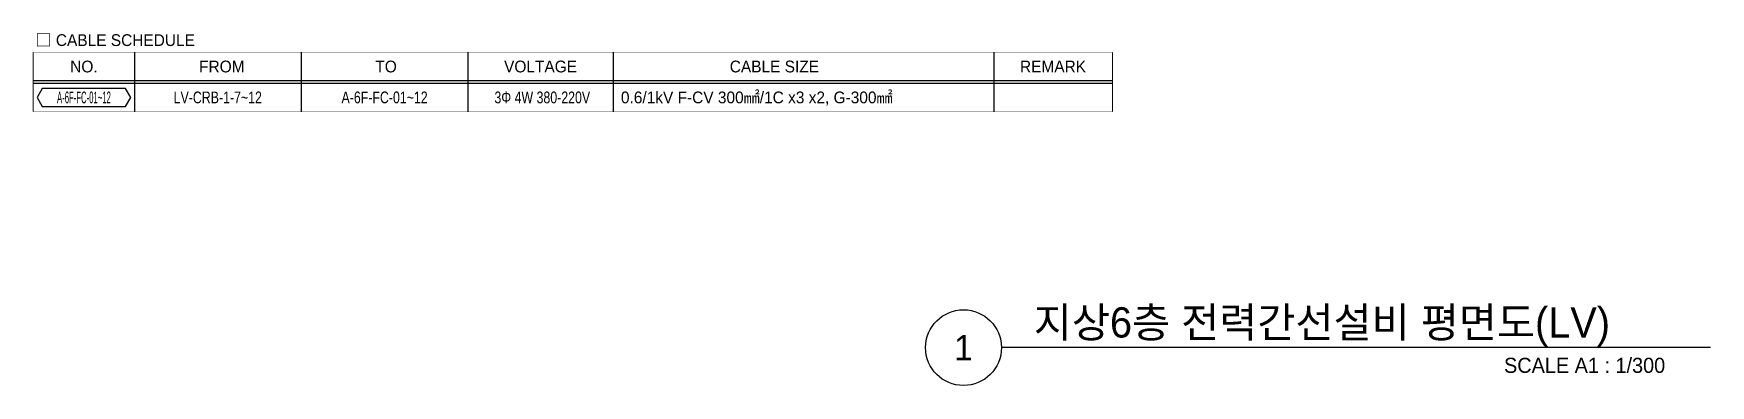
# Model space of a CAD drawing. Header units: millimetres. Extents: x 33932 to 374132, y 182625 to 847314.
# Drawn here: x 35883 to 135322, y 721650 to 742565 of the extents above; entities that cross this region are included whole.
import ezdxf
from ezdxf.enums import TextEntityAlignment as Align

# ---------------------------------------------------------------- set-up
doc = ezdxf.new("R2010")
doc.units = ezdxf.units.MM
doc.header["$LTSCALE"] = 150
for name, color, linetype in [('-----26 Electrical Cable Tray_HV_발전기 B', 103, 'Continuous'), ('-----29 Cable Schedule', 1, 'Continuous'), ('-----29 Indicator', 1, 'Continuous'), ('-----29 주기', 1, 'Continuous'), ('-----30 Text', 2, 'Continuous'), ('-----41 Drawing Title', 2, 'Continuous')]:
    doc.layers.add(name, color=color, linetype=linetype)
doc.styles.add('ELEC', font='')
doc.styles.get('ELEC').set_extended_font_data('Dotum')

msp = doc.modelspace()

# ---------------------------------------------------------------- texts
at = {"layer": '-----41 Drawing Title', "color": 2, "style": 'ELEC'}
msp.add_text('지상6층 전력간선설비 평면도(LV)', height=1800, dxfattribs=at).set_placement((95195, 724500))
at = {"layer": '-----41 Drawing Title', "color": 7, "style": 'ELEC'}
msp.add_text('1', height=1500, dxfattribs=at).set_placement((91028, 723900), align=Align.MIDDLE)
at = {"layer": '-----41 Drawing Title', "style": 'ELEC'}
msp.add_text('SCALE A1 : 1/300', height=900, dxfattribs=at).set_placement((132637, 722400), align=Align.RIGHT)

# ---------------------------------------------------------------- linework, layer by layer
at = {"layer": '-----29 Cable Schedule', "color": 3, "elevation": 0}
msp.add_lwpolyline([(35883, 741442), (99836, 741442), (99836, 737926), (35883, 737926)], close=True, dxfattribs=at)
at = {"layer": '-----41 Drawing Title', "color": 7}
msp.add_line((135322, 723900), (93278, 723900), dxfattribs=at)
msp.add_circle((91028, 723900), 2250, dxfattribs=at)

msp.set_redraw_order([(e.dxf.handle, doc.entitydb.next_handle()) for e in msp.query("TEXT MTEXT ATTDEF DIMENSION ARC_DIMENSION")])  # texts and dimensions are drawn at this point

# ---------------------------------------------------------------- next in the draw order: wipeouts: each hides what was drawn before it
at = {"color": 3}
msp.add_wipeout([(35883, 741442), (99836, 741442), (99836, 737926), (35883, 737926)], dxfattribs=at).dxf.layer = '-----26 Electrical Cable Tray_HV_발전기 B'

# ---------------------------------------------------------------- next in the draw order: linework, layer by layer
at = {"layer": '-----29 Cable Schedule'}
for p, q in [((41862, 741442), (41862, 739606)), ((51754, 741442), (51754, 739606)), ((61645, 741442), (61645, 739606)), ((70257, 741442), (70257, 739606)), ((92836, 741442), (92836, 739606))]:
    msp.add_line(p, q, dxfattribs=at)
at = {"layer": '-----29 Cable Schedule', "color": 3}
for p, q in [((35883, 739762), (99836, 739762)), ((35883, 739606), (99836, 739606))]:
    msp.add_line(p, q, dxfattribs=at)
at = {"layer": '-----29 Cable Schedule', "color": 1}
for p, q in [((41862, 739606), (41862, 737926)), ((51754, 739606), (51754, 737926)), ((61645, 739606), (61645, 737926)), ((70257, 739606), (70257, 737926)), ((92836, 739606), (92836, 737926))]:
    msp.add_line(p, q, dxfattribs=at)
at = {"layer": '-----29 주기', "elevation": 0}
msp.add_lwpolyline([(36403, 739305), (36092, 738766), (36403, 738227), (41342, 738227), (41653, 738766), (41342, 739305)], close=True, dxfattribs=at)

# ---------------------------------------------------------------- next in the draw order: texts
at = {"layer": '-----29 Indicator', "color": 2, "linetype": 'Continuous', "style": 'ELEC'}
msp.add_text('□ CABLE SCHEDULE', height=700, dxfattribs=at).set_placement((35998, 742170), align=Align.MIDDLE_LEFT)
at = {"layer": '-----30 Text', "style": 'ELEC'}
msp.add_text('NO.', height=700, dxfattribs=at).set_placement((38872, 740602), align=Align.MIDDLE)
for s, p in [('FROM', (47049, 740602)), ('TO', (56788, 740602)), ('VOLTAGE', (65948, 740602)), ('CABLE SIZE', (79814, 740602)), ('REMARK', (96336, 740602))]:
    msp.add_text(s, height=700, dxfattribs=at).set_placement(p, align=Align.MIDDLE_CENTER)
at = {"layer": '-----30 Text', "linetype": 'Continuous', "style": 'ELEC', "width": 0.5}
msp.add_text('A-6F-FC-01~12', height=700, dxfattribs=at).set_placement((38872, 738766, 0), align=Align.MIDDLE)
at = {"layer": '-----30 Text', "style": 'ELEC', "width": 0.8}
for s, p in [('LV-CRB-1-7~12', (46808, 738766)), ('A-6F-FC-01~12', (56700, 738766)), ('3Φ 4W 380-220V', (66050, 738766))]:
    msp.add_text(s, height=700, dxfattribs=at).set_placement(p, align=Align.MIDDLE_CENTER)
at = {"layer": '-----30 Text', "style": 'ELEC'}
msp.add_text('0.6/1kV F-CV 300㎟/1C x3 x2, G-300㎟', height=700, dxfattribs=at).set_placement((70714, 738766), align=Align.MIDDLE_LEFT)

doc.saveas('drawing.dxf')
